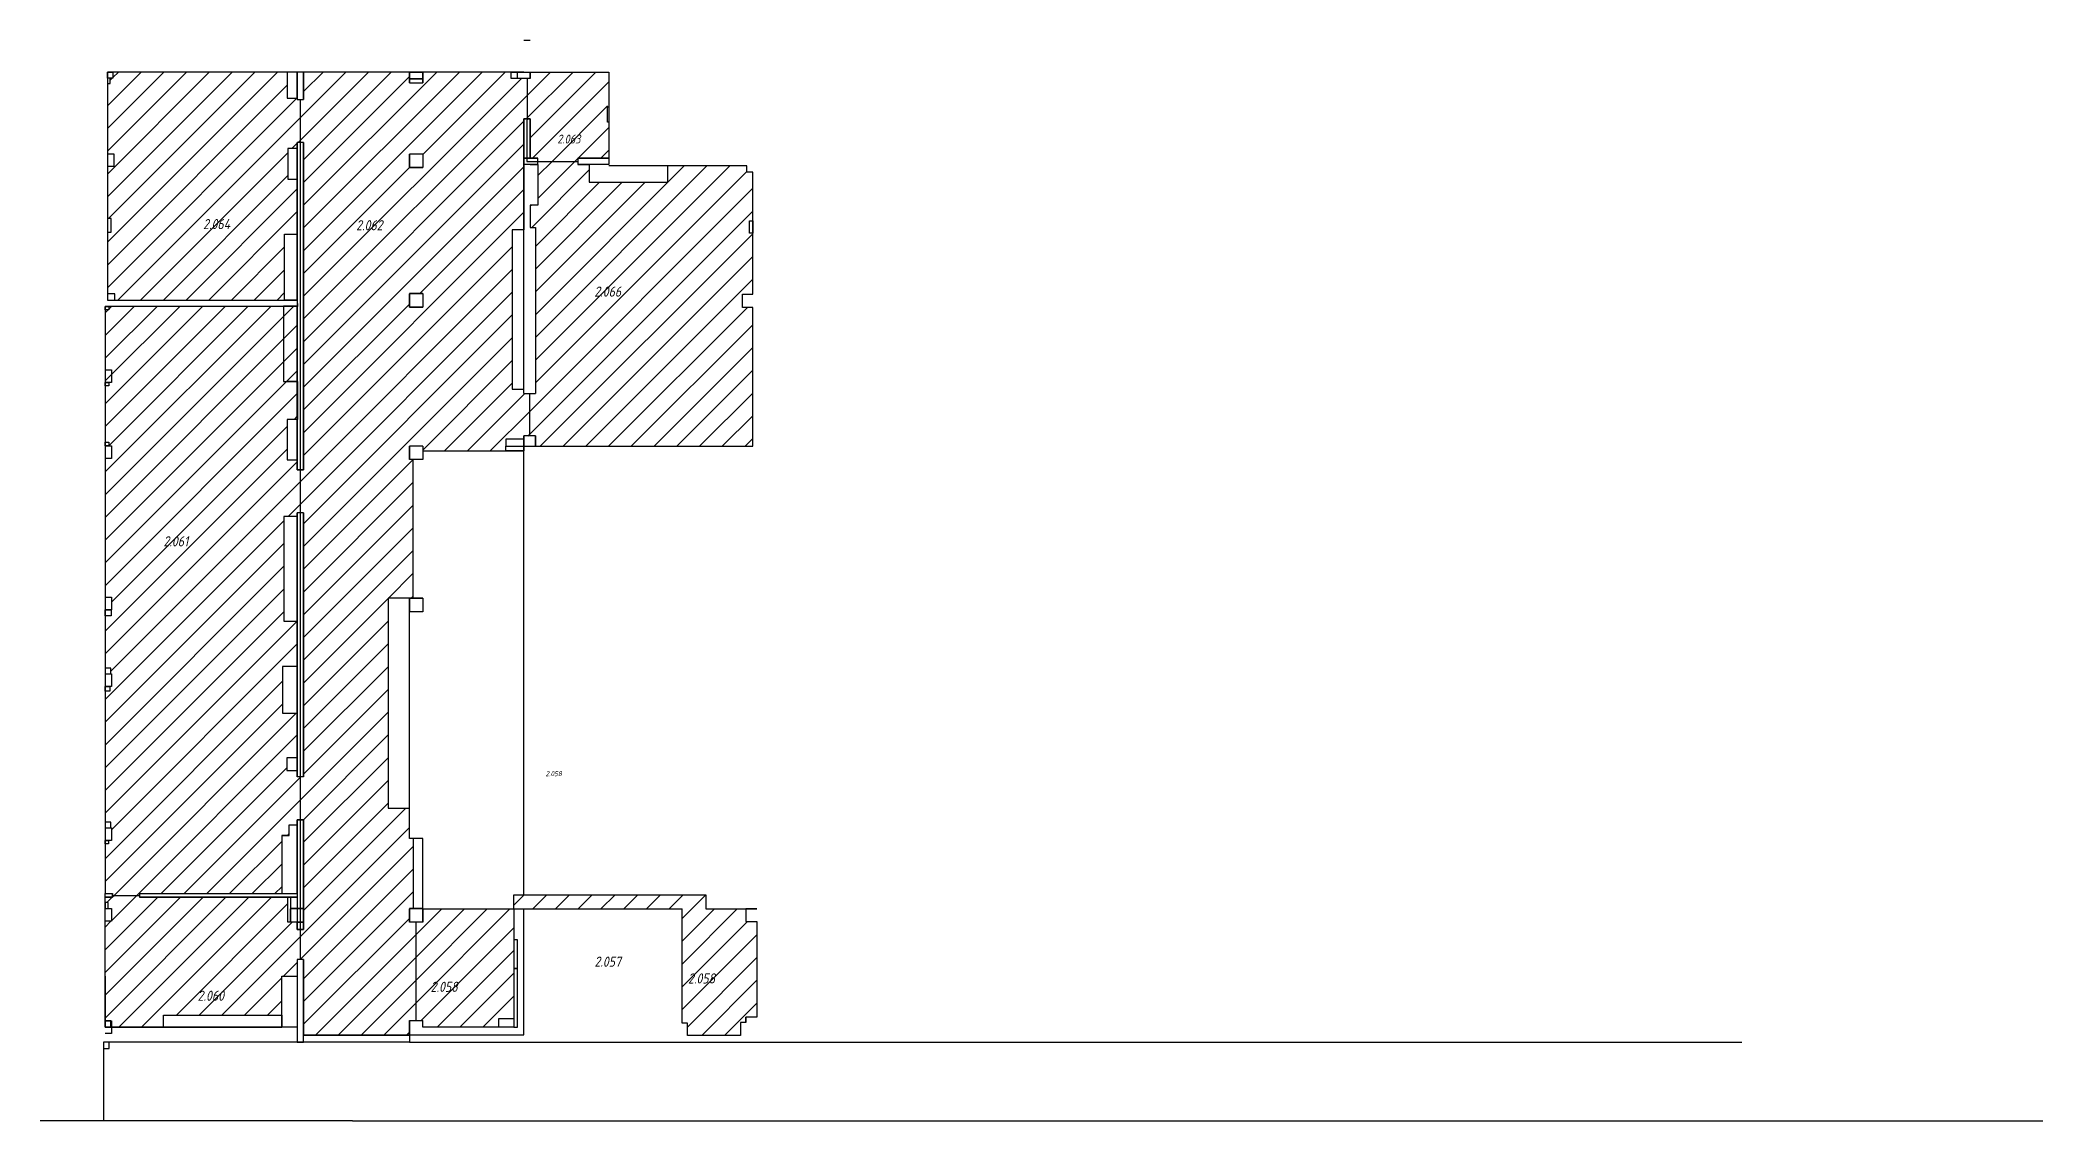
# Model space of a CAD drawing. Header units: millimetres. Extents: x -17017 to 628417, y -109036 to 199237.
# Drawn here: x -17017 to 62061, y -39162 to 3500 of the extents above; entities that cross this region are included whole.
import ezdxf

# ---------------------------------------------------------------- set-up
doc = ezdxf.new("R2010")
doc.units = ezdxf.units.MM
doc.layers.add('Марки помещений', color=7, linetype='Continuous', lineweight=9)
doc.layers.add('стяжа', color=7, linetype='Continuous', lineweight=30)
doc.styles.add('ISOCPEUR_I_2', font='isocpeui.ttf', dxfattribs={"width": 0.85, "height": 2.3})

msp = doc.modelspace()

# ---------------------------------------------------------------- texts
at = {"layer": 'Марки помещений', "color": 3, "attachment_point": 1, "style": 'ISOCPEUR_I_2'}
for s, insert, char_height, width in [('2.063', (3403, -234), 348.4, 1368.52), ('2.064', (-10581, -3563), 400, 817.72), ('2.062', (-4538, -3608), 400, 785.65), ('2.066', (4866, -6227), 400, 785.65), ('2.061', (-12146, -16085), 400, 737.55), ('2.057', (4870, -32676), 400, 1231.22), ('2.058', (-1598, -33668), 400, 767.08), ('2.058', (8566, -33338), 400, 767.08), ('2.060', (-10799, -34021), 400, 785.65)]:
    msp.add_mtext(s, dxfattribs=dict(at, insert=insert, char_height=char_height, width=width))
at = {"layer": 'Марки помещений', "insert": (2940, -25355), "char_height": 200, "width": 785.65, "attachment_point": 1, "style": 'ISOCPEUR_I_2'}
msp.add_mtext('2.058', dxfattribs=at)

# ---------------------------------------------------------------- hatches: boundary and pattern name
at = {"layer": 'стяжа', "true_color": 0x939598}
h = msp.add_hatch(dxfattribs=at)
h.set_pattern_fill('ANSI31', color=252, scale=200)
h.paths.add_polyline_path([(-7231, -786), (-6861, -786), (-6861, -542), (-6736, -542), (-6736, 1158), (-6861, 1158), (-7261, 1202), (-7261, 2238), (-14141, 2238), (-14141, 1998), (-14251, 1998), (-14251, 1787), (-14361, 1787), (-14361, -992), (-14111, -992), (-14111, -1492), (-14361, -1492), (-14361, -3544), (-14211, -3544), (-14211, -4077), (-14361, -4077), (-14361, -6512), (-14071, -6512), (-14071, -6762), (-7361, -6762), (-7361, -4162), (-6861, -4162), (-6861, -1986), (-7231, -1986)])
h = msp.add_hatch(dxfattribs=at)
h.set_pattern_fill('ANSI31', color=252, scale=200)
h.paths.add_polyline_path([(-3272, -18532), (-2431, -18532), (-2294, -18532), (-2294, -13057), (-2431, -13057), (-2431, -12532), (-2431, -12527), (-1911, -12527), (-1911, -12719), (1379, -12719), (1379, -12527), (1379, -12259), (2089, -12259), (2089, -12122), (2314, -12122), (2314, -10452), (2089, -10452), (2089, -10284), (1629, -10284), (1629, -3992), (2089, -3992), (2089, 388), (2207, 388), (2214, 1988), (1839, 1988), (1589, 1988), (1589, 2238), (-1911, 2238), (-1911, 1818), (-2431, 1818), (-2431, 2238), (-6611, 2238), (-6611, 1158), (-6736, 1158), (-6736, -542), (-6611, -542), (-6611, -13462), (-6736, -13462), (-6736, -15162), (-6611, -15162), (-6611, -25577), (-6736, -25577), (-6736, -27277), (-6611, -27277), (-6611, -27477), (-6611, -31612), (-6736, -31612), (-6736, -32792), (-6611, -32792), (-6611, -35762), (-2431, -35762), (-2431, -35202), (-2171, -35202), (-2171, -31312), (-2431, -31312), (-2431, -30787), (-2431, -30782), (-2272, -30782), (-2272, -28012), (-2431, -28012), (-2431, -26822), (-3272, -26822)])
h.paths.add_polyline_path([(-2431, -7037), (-2431, -6512), (-2431, -6507), (-1911, -6507), (-1911, -7037)], flags=16)
h.paths.add_polyline_path([(-2431, -1532), (-2431, -1007), (-1911, -1007), (-1911, -1532)], flags=16)
h = msp.add_hatch(dxfattribs=at)
h.set_pattern_fill('ANSI31', color=252, scale=200)
h.paths.add_polyline_path([(5439, 258), (5389, 258), (5389, 864), (5439, 2238), (2339, 2238), (2339, 1988), (2214, 1988), (2207, 388), (2339, 388), (2339, -1162), (2639, -1162), (2639, -1287), (4219, -1287), (4219, -1162), (5439, -1162)])
h = msp.add_hatch(dxfattribs=at)
h.set_pattern_fill('ANSI31', color=252, scale=200)
h.paths.add_polyline_path([(11119, -7052), (10719, -7052), (10719, -6532), (11119, -6532), (11119, -4122), (10992, -4122), (10992, -3637), (11119, -3637), (11119, -1712), (10889, -1712), (10889, -1462), (7749, -1462), (7749, -2112), (4659, -2112), (4659, -1412), (4219, -1412), (4219, -1287), (2639, -1287), (2639, -1412), (2639, -1662), (2639, -3012), (2339, -3012), (2339, -3892), (2539, -3892), (2539, -10452), (2314, -10452), (2314, -12122), (2539, -12122), (2539, -12532), (11119, -12532)])
h = msp.add_hatch(dxfattribs=at)
h.set_pattern_fill('ANSI31', color=252, scale=200)
h.paths.add_polyline_path([(-6861, -19442), (-7391, -19442), (-7391, -15302), (-6861, -15302), (-6861, -15162), (-6736, -15162), (-6736, -13462), (-6861, -13462), (-6861, -13062), (-7261, -13062), (-7261, -11472), (-6861, -11472), (-6861, -7012), (-14446, -7012), (-14446, -12377), (-14306, -12377), (-14306, -12512), (-14196, -12512), (-14196, -13012), (-14446, -13012), (-14446, -18492), (-14196, -18492), (-14196, -18992), (-14211, -18992), (-14211, -19227), (-14446, -19227), (-14446, -21295), (-14228, -21295), (-14228, -21512), (-14196, -21512), (-14196, -22012), (-14260, -22012), (-14260, -22197), (-14446, -22197), (-14446, -27370), (-14223, -27370), (-14223, -27592), (-14196, -27592), (-14196, -28092), (-14311, -28092), (-14311, -28227), (-14446, -28227), (-14446, -30192), (-14159, -30192), (-14159, -30262), (-13089, -30262), (-13089, -30192), (-7476, -30192), (-7476, -27892), (-7176, -27892), (-7176, -27477), (-6861, -27477), (-6861, -27277), (-6736, -27277), (-6736, -25577), (-6861, -25577), (-6861, -25337), (-7271, -25337), (-7271, -24837), (-6861, -24837), (-6861, -23072), (-7441, -23072), (-7441, -21232), (-6861, -21232)])
h = msp.add_hatch(dxfattribs=at)
h.set_pattern_fill('ANSI31', color=252, scale=200)
h.paths.add_polyline_path([(-6736, -31612), (-6861, -31612), (-6861, -31312), (-7131, -31312), (-7231, -31312), (-7231, -30332), (-13089, -30332), (-13089, -30262), (-14159, -30262), (-14159, -30332), (-14446, -30332), (-14446, -30541), (-14326, -30541), (-14326, -30782), (-14196, -30782), (-14196, -31282), (-14446, -31282), (-14446, -35212), (-14196, -35212), (-14196, -35462), (-12146, -35462), (-12146, -34982), (-7476, -34982), (-7476, -33452), (-6861, -33452), (-6861, -32792), (-6736, -32792)])
h = msp.add_hatch(dxfattribs=at)
h.set_pattern_fill('ANSI31', color=252, scale=200)
h.paths.add_polyline_path([(9269, -30237), (8339, -30237), (1689, -30237), (1689, -30787), (8339, -30797), (8339, -35297), (8539, -35297), (8539, -35792), (10639, -35792), (10639, -35280), (10849, -35280), (10849, -35067), (11289, -35067), (11289, -31297), (10849, -31297), (10849, -30797), (9269, -30797)])
h.paths.add_polyline_path([(1689, -32017), (1689, -30797), (1682, -30797), (-1911, -30787), (-1911, -31312), (-2171, -31312), (-2171, -35202), (-1911, -35202), (-1911, -35462), (1099, -35462), (1099, -35122), (1689, -35122), (1689, -33152)])

# ---------------------------------------------------------------- linework, layer by layer
at = {"lineweight": 30}
msp.add_lwpolyline([(1689, -30787), (1689, -30237), (8339, -30237), (9269, -30237), (9269, -30797), (11289, -30797), (10849, -30797), (10849, -31297), (11289, -31297), (11289, -35067), (10849, -35067), (10849, -35280), (10849, -35067), (10849, -35280), (10639, -35280), (10639, -35792), (8539, -35792), (8539, -35297), (8339, -35297), (8339, -30797)], dxfattribs=at)
at = {"layer": 'стяжа'}
msp.add_line((1689, -30787), (8339, -30797), dxfattribs=at)
for points in [[(2089, 3500), (2339, 3500)], [(-6861, 1158), (-6861, 2238), (-14361, 2238), (-14361, -6762), (-6861, -6762), (-6861, -542)], [(-6611, 1158), (-6611, 2238), (-6861, 2238), (-6861, 1158)], [(2089, 2238), (-6611, 2238), (-6611, 1158)], [(-6611, 2238), (-6611, 1158)], [(2089, 2238), (-1911, 2238), (-1911, 1968), (-2431, 1968)], [(-2431, 2238), (-2431, 1818)], [(-2431, 1818), (-2431, 2238), (-1911, 2238), (-1911, 1818)], [(-2431, 1818), (-2431, 2238), (-1911, 2238), (-1911, 1818)], [(-2431, 1818), (-1911, 1818), (-1911, 1968), (-2431, 1968)], [(-2431, 1818), (-2431, 1968), (-1911, 1968), (-1911, 1818)], [(-2431, 1818), (-2431, 1968), (-1911, 1968), (-1911, 1818)], [(-2431, 1818), (-1911, 1818)], [(-1911, 2238), (-1911, 1818)], [(2089, 1988), (1589, 1988), (1589, 2238), (2089, 2238)], [(2339, 1988), (2089, 1988)], [(2214, 1988), (2198, -1287), (4219, -1287)], [(2339, 1988), (2339, 2238), (5439, 2238), (5439, -1162), (4219, -1162)], [(2339, 2238), (2339, 1988)], [(-6861, 1158), (-6611, 1158)], [(-6736, -32792), (-6736, 1158)], [(2089, 388), (2089, -3992), (1629, -3992), (1629, -10284), (2089, -10284)], [(2089, 388), (2339, 388)], [(2339, 388), (2339, -1162), (2089, -1162), (2089, 388)], [(2089, -10452), (2089, 388)], [(2639, -1162), (2339, -1162), (2339, 388)], [(-6861, -542), (-6861, -13462)], [(-6611, -542), (-6861, -542)], [(-6611, -542), (-6611, -13462), (-6861, -13462)], [(-6611, -542), (-6611, -13462)], [(-6611, -13462), (-6611, -542)], [(-14361, -992), (-14361, -992), (-14111, -992), (-14111, -1492), (-14361, -1492)], [(-2431, -1002), (-2431, -1532)], [(-1911, -1007), (-2431, -1007)], [(-1911, -1007), (-1911, -1532), (-2431, -1532), (-2431, -1007)], [(-2431, -1532), (-1911, -1532)], [(-1911, -1002), (-1911, -1532)], [(2639, -1412), (2089, -1412), (2089, -1162), (2639, -1162)], [(2339, -1412), (2639, -1412), (2639, -1662), (2639, -3012), (2339, -3012), (2339, -3892), (2539, -3892), (2539, -10452)], [(2539, -12122), (2539, -12532), (11119, -12532), (11119, -7052), (10719, -7052), (10719, -6532), (11119, -6532), (11119, -1712), (10889, -1712), (10889, -1462), (5439, -1462)], [(2639, -1412), (2639, -1162)], [(4219, -1162), (5439, -1162), (5439, -1412), (4219, -1412)], [(4219, -1162), (4219, -1412)], [(4219, -1412), (4649, -1412)], [(4219, -1412), (4659, -1412), (4659, -2112), (7749, -2112)], [(10889, -1462), (7749, -1462), (7749, -2112)], [(2339, -3892), (2539, -3892), (2539, -10452)], [(-6861, -13462), (-6861, -7012), (-14446, -7012), (-14446, -30192), (-14159, -30192)], [(-6861, -6762), (-6851, -7012), (-14361, -7012)], [(-2431, -6507), (-2431, -7037)], [(-1911, -6507), (-2431, -6507)], [(-1911, -6512), (-1911, -7037), (-2431, -7037), (-2431, -6512)], [(-1911, -6512), (-2431, -6512)], [(-2431, -7037), (-1911, -7037)], [(-1911, -6507), (-1911, -7037)], [(-14446, -9512), (-14446, -9512), (-14196, -9512), (-14196, -10012), (-14446, -10012)], [(-7261, -11472), (-7261, -13062), (-6851, -13062), (-6851, -9972), (-7261, -9972)], [(-7261, -9972), (-6851, -9972), (-6851, -11472), (-7261, -11472)], [(2089, -10452), (2539, -10452)], [(2314, -12122), (2314, -10452)], [(-14446, -12512), (-14446, -12512), (-14196, -12512), (-14196, -13012), (-14446, -13012)], [(-2431, -12527), (-2431, -13057)], [(-1911, -12527), (-2431, -12527)], [(-1911, -12532), (-1911, -13057), (-2431, -13057), (-2431, -12532)], [(-1911, -12532), (-2431, -12532)], [(-1911, -12527), (-1911, -13057)], [(2539, -12122), (2089, -12122)], [(2089, -30237), (2089, -12122)], [(2539, -12122), (2539, -12532)], [(-7261, -13062), (-6861, -13062), (-6861, -13462)], [(-2294, -13057), (-2294, -18532)], [(-1911, -12719), (2089, -12719)], [(-6861, -13462), (-6611, -13462)], [(-6861, -15162), (-6861, -25577)], [(-6611, -15162), (-6861, -15162)], [(-6861, -25577), (-6861, -15162)], [(-6611, -15162), (-6611, -25577)], [(-6611, -25577), (-6611, -15162)], [(-14446, -18492), (-14446, -18492), (-14196, -18492), (-14196, -18992), (-14446, -18992)], [(-2431, -18532), (-2431, -19062)], [(-1911, -18532), (-2431, -18532)], [(-1911, -18537), (-1911, -19062), (-2431, -19062), (-2431, -18537)], [(-1911, -18537), (-2431, -18537)], [(-1911, -18532), (-1911, -19062)], [(-14446, -21512), (-14446, -21512), (-14196, -21512), (-14196, -22012), (-14446, -22012)], [(-6611, -25577), (-6861, -25577)], [(-2431, -28012), (-2431, -26822)], [(-14446, -27592), (-14446, -27592), (-14196, -27592), (-14196, -28092), (-14446, -28092)], [(-13089, -30192), (-6861, -30192), (-6861, -27277)], [(-7476, -27892), (-7176, -27892), (-7176, -27477)], [(-7176, -27477), (-6861, -27477)], [(-6611, -27477), (-6611, -27277), (-6861, -27277), (-6861, -27477)], [(-6861, -27277), (-6611, -27277)], [(-6861, -27277), (-6861, -31612)], [(-6611, -27277), (-6611, -31612)], [(-6611, -31612), (-6611, -27277)], [(-7176, -27892), (-7476, -27892), (-7476, -30192), (-6861, -30192), (-6861, -27892)], [(-2431, -30782), (-1911, -30782), (-1911, -28012), (-2431, -28012)], [(-2272, -30787), (-2272, -28012)], [(-14159, -30332), (-14446, -30332), (-14446, -30192), (-14159, -30192)], [(-6861, -32792), (-6861, -35462), (-14446, -35462), (-14446, -30332), (-14159, -30332)], [(-14446, -30782), (-14446, -30782), (-14196, -30782), (-14196, -31282), (-14446, -31282)], [(-14159, -30332), (-14159, -30192)], [(-14159, -30262), (-13089, -30262)], [(-13089, -30192), (-6861, -30192), (-6861, -30332), (-13089, -30332)], [(-13089, -30192), (-13089, -30332)], [(-13089, -30332), (-6861, -30332), (-6861, -31612)], [(-7131, -30782), (-7131, -31312)], [(-6611, -30782), (-7131, -30782)], [(-6611, -30787), (-6611, -31312), (-7131, -31312), (-7131, -30787)], [(-6611, -30787), (-7131, -30787)], [(-6611, -30782), (-6611, -31312)], [(-6611, -32792), (-6611, -35762), (2089, -35762), (2089, -30788)], [(-2431, -30782), (-2431, -31312)], [(-1911, -30782), (-2431, -30782)], [(-1911, -30787), (-1911, -31312), (-2431, -31312), (-2431, -30787)], [(-1911, -30787), (-2431, -30787)], [(-1911, -30782), (-1911, -31312)], [(-1911, -31312), (-1911, -30787), (1682, -30787)], [(1682, -30797), (1689, -30796), (1689, -30778)], [(1689, -30779), (1682, -30779), (1682, -30787)], [(1689, -30787), (1689, -35462)], [(1689, -30787), (1689, -31312)], [(-6861, -31612), (-6611, -31612)], [(-2171, -35202), (-2171, -31312)], [(-6861, -32792), (-6861, -36052), (-6611, -36052), (-6611, -32792)], [(-6611, -32792), (-6861, -32792)], [(-14446, -33452), (-14446, -35462), (-7476, -35462), (-7476, -33452)], [(-7476, -33452), (-6861, -33452)], [(-14446, -34982), (-14446, -35462), (-12146, -35462), (-12146, -34982)], [(-2431, -35202), (-2431, -36052), (-14446, -36052)], [(-14446, -35212), (-14446, -35212), (-14196, -35212), (-14196, -35712), (-14446, -35712)], [(-6611, -35202), (-6611, -35782), (-2431, -35782), (-2431, -35202)], [(-2431, -35202), (-1911, -35202)], [(1689, -35202), (1689, -35462), (-1911, -35462), (-1911, -35202)], [(-6611, -36052), (-14511, -36052), (-14511, -39162)], [(-2431, -36052), (50177, -36052)], [(-4686, -39162), (-17017, -39162)], [(-4686, -39162), (9454, -39162)], [(9454, -39162), (62061, -39162)]]:
    msp.add_lwpolyline(points, dxfattribs=at)
for points in [[(-14361, 2238), (-14141, 2238), (-14141, 1998), (-14361, 1998)], [(-14361, 1787), (-14251, 1787), (-14251, 1998), (-14361, 1998)], [(-6861, 2238), (-7261, 2238), (-7261, 1202), (-6861, 1202)], [(-6611, 2238), (-6861, 2238), (-6861, 1158), (-6611, 1158)], [(-1911, 2238), (-2431, 2238), (-2431, 1818), (-1911, 1818)], [(-2431, 1968), (-1911, 1968), (-1911, 2238), (-2431, 2238)], [(2339, 1988), (1839, 1988), (1839, 2238), (2339, 2238)], [(5439, 258), (5389, 258), (5389, 864), (5439, 864)], [(2089, -1162), (2339, -1162), (2339, 388), (2089, 388)], [(-6861, -786), (-7231, -786), (-7231, -1986), (-6861, -1986)], [(-14361, -4077), (-14211, -4077), (-14211, -3544), (-14361, -3544)], [(11119, -4122), (10992, -4122), (10992, -3637), (11119, -3637)], [(-6861, -6762), (-7361, -6762), (-7361, -4162), (-6861, -4162)], [(-14446, -7012), (-14306, -7012), (-14306, -7152), (-14446, -7152)], [(-14361, -6762), (-14071, -6762), (-14071, -6512), (-14361, -6512)], [(-6851, -7002), (-7401, -7002), (-7401, -9972), (-6851, -9972)], [(-14446, -10012), (-14306, -10012), (-14306, -10152), (-14446, -10152)], [(-14446, -12377), (-14306, -12377), (-14306, -12517), (-14446, -12517)], [(1379, -12527), (2089, -12527), (2089, -12259), (1379, -12259)], [(2089, -12719), (1379, -12719), (1379, -12527), (2089, -12527)], [(2539, -12122), (2089, -12122), (2089, -12532), (2539, -12532)], [(-6861, -15302), (-7391, -15302), (-7391, -19442), (-6861, -19442)], [(-3272, -26822), (-2431, -26822), (-2431, -18532), (-3272, -18532)], [(-14446, -18992), (-14211, -18992), (-14211, -19227), (-14446, -19227)], [(-14446, -21512), (-14228, -21512), (-14228, -21295), (-14446, -21295)], [(-6861, -21232), (-7441, -21232), (-7441, -23072), (-6861, -23072)], [(-14446, -22012), (-14260, -22012), (-14260, -22197), (-14446, -22197)], [(-7271, -25337), (-6861, -25337), (-6861, -24837), (-7271, -24837)], [(-14446, -27592), (-14223, -27592), (-14223, -27370), (-14446, -27370)], [(-14446, -28092), (-14311, -28092), (-14311, -28227), (-14446, -28227)], [(-14446, -30192), (-14159, -30192), (-14159, -30332), (-14446, -30332)], [(-14446, -30782), (-14326, -30782), (-14326, -30541), (-14446, -30541)], [(-7131, -31312), (-7231, -31312), (-7231, -30332), (-7131, -30332)], [(-6861, -31312), (-6611, -31312), (-6611, -31612), (-6861, -31612)], [(1689, -33152), (1829, -33152), (1829, -32017), (1689, -32017)], [(1689, -35462), (1829, -35462), (1829, -33152), (1689, -33152)], [(-14446, -35462), (-14226, -35462), (-14226, -35212), (-14446, -35212)], [(-12146, -34982), (-7476, -34982), (-7476, -35462), (-12146, -35462)], [(1689, -35462), (1099, -35462), (1099, -35122), (1689, -35122)], [(-14511, -36302), (-14291, -36302), (-14291, -36052), (-14511, -36052)]]:
    msp.add_lwpolyline(points, close=True, dxfattribs=at)

msp.set_redraw_order([(e.dxf.handle, doc.entitydb.next_handle()) for e in msp.query("TEXT MTEXT ATTDEF DIMENSION ARC_DIMENSION")])  # texts and dimensions are drawn at this point

doc.saveas('drawing.dxf')
